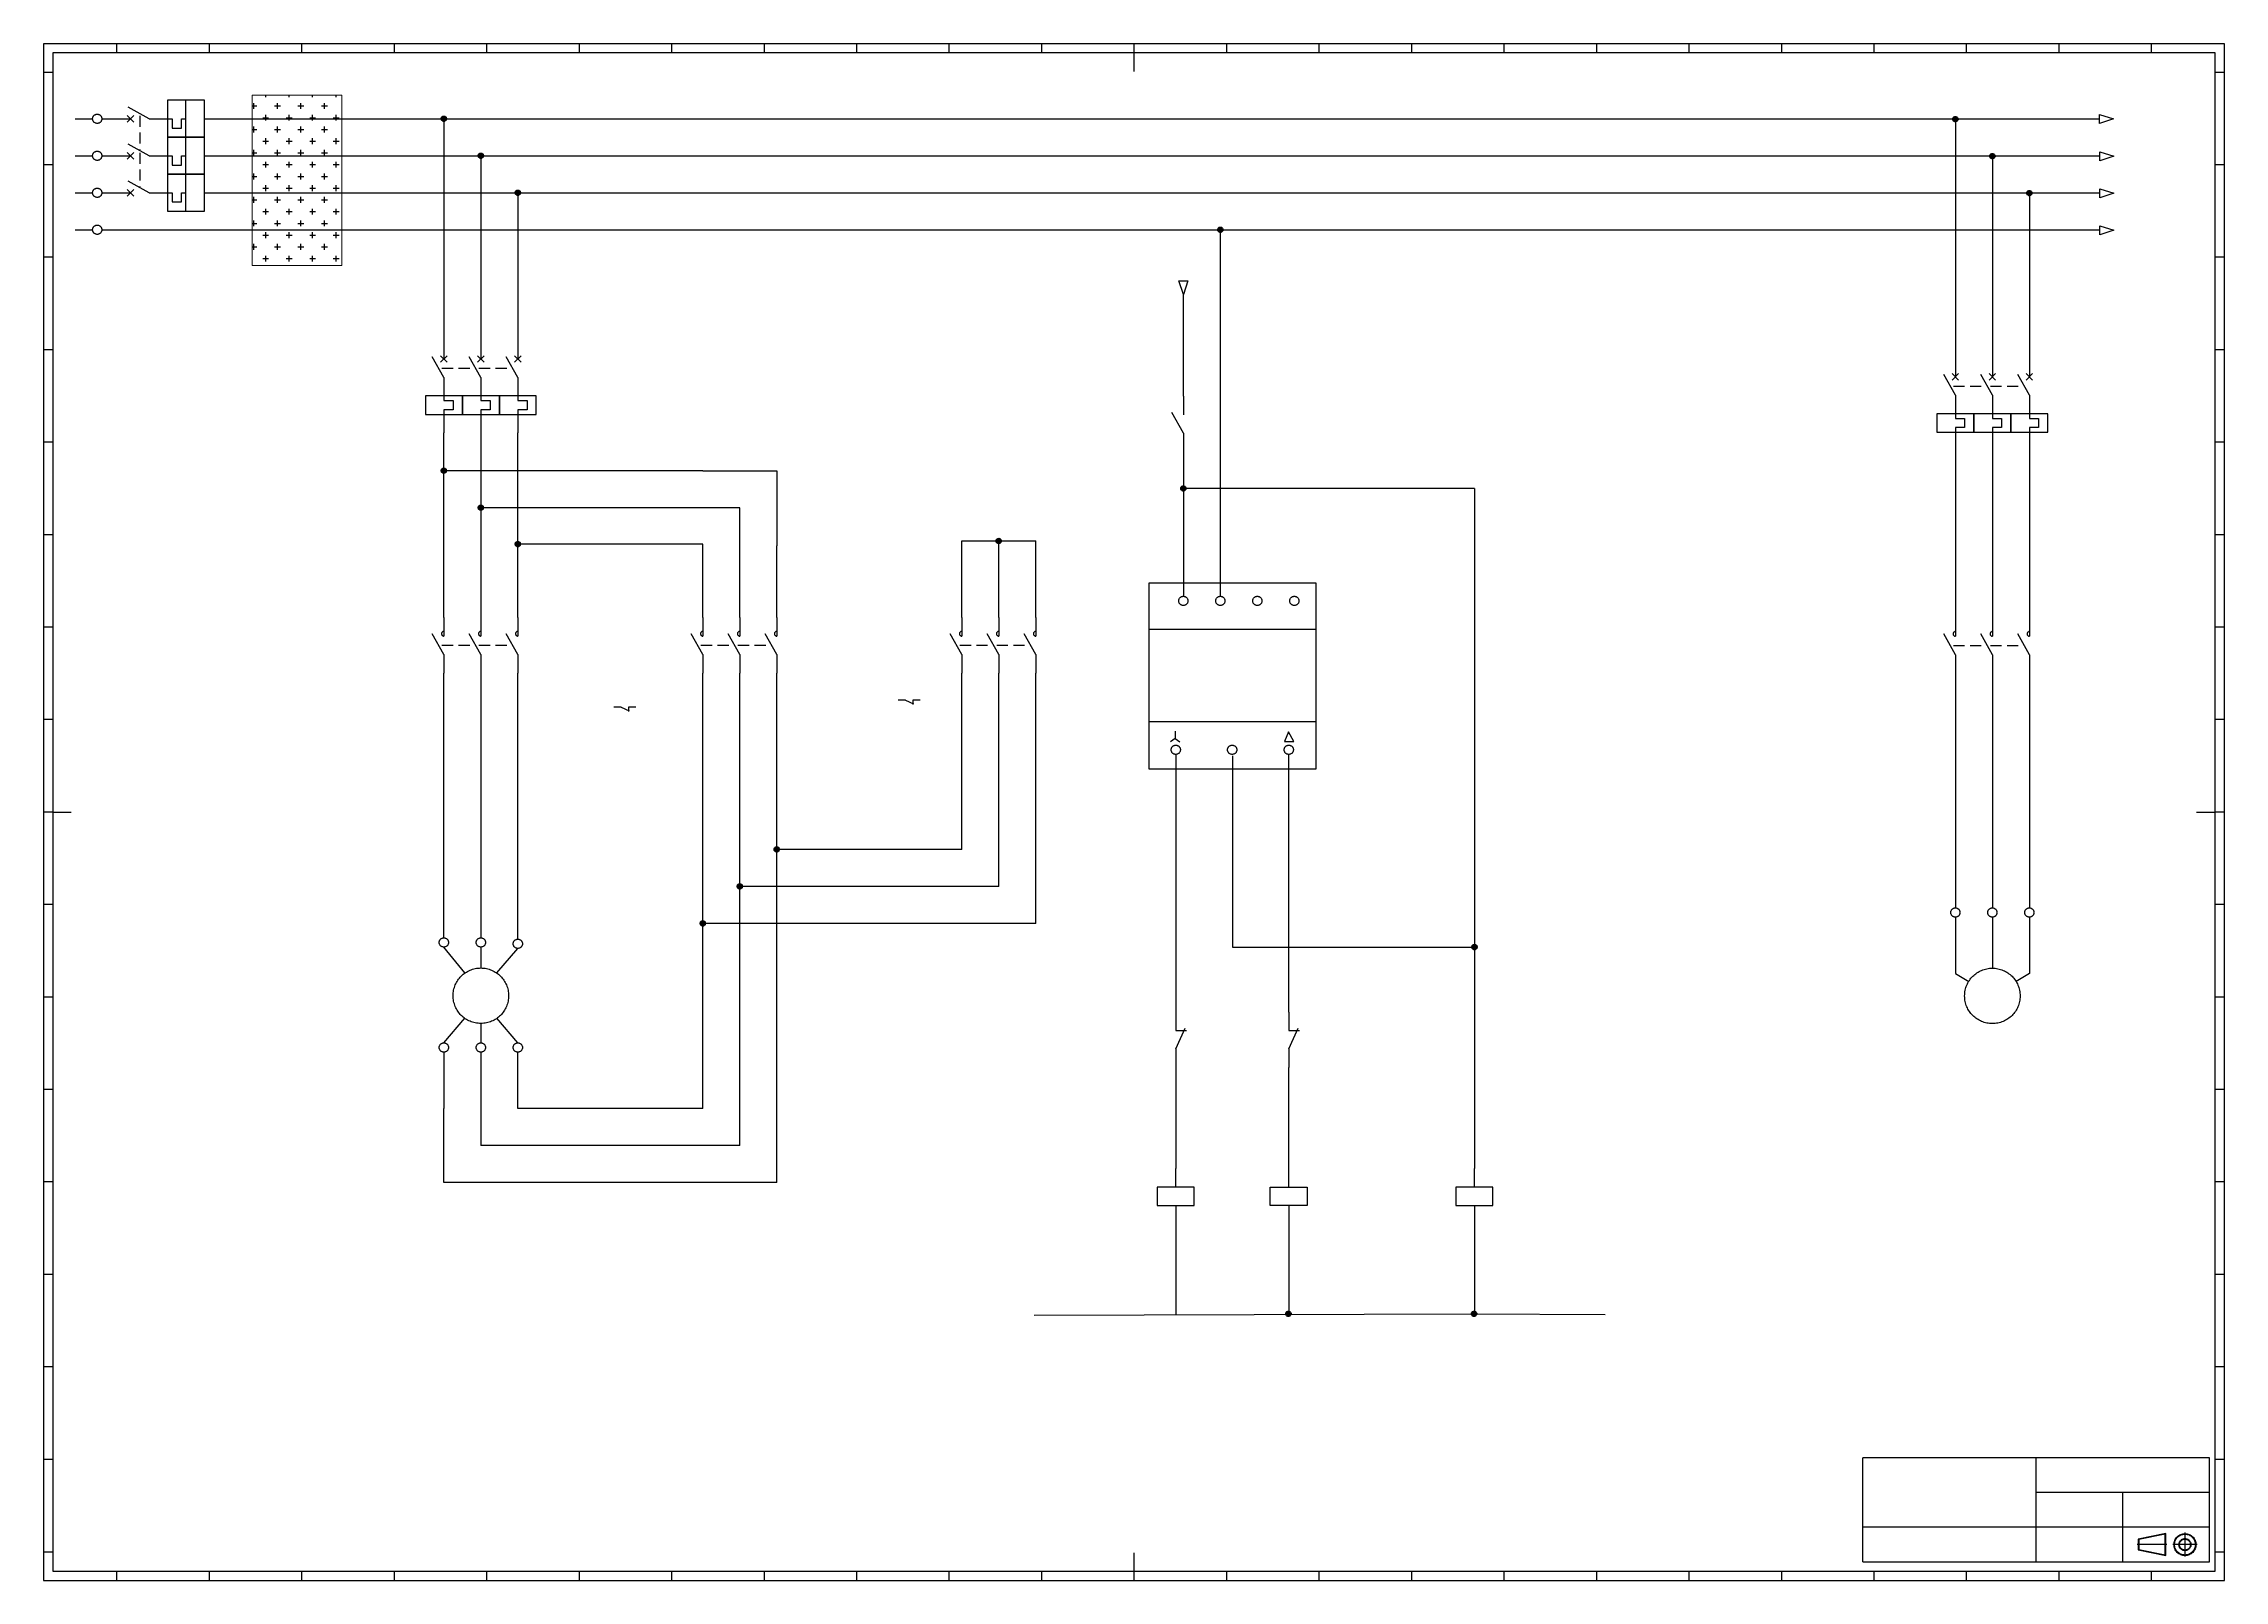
# Paper-space layout 'IEC A0 Title Block' of a CAD drawing. Header units: millimetres. Extents: x 5 to 1184, y 5 to 836.
# The model-space entities are those that its viewports show. They can reach past a viewport. Long polylines and large blocks are cut down to what shows.
import ezdxf
from ezdxf.enums import TextEntityAlignment as Align

# ---------------------------------------------------------------- set-up
doc = ezdxf.new("R2010")
doc.units = ezdxf.units.MM
doc.header["$LTSCALE"] = 12
doc.linetypes.add('DASHED', pattern=[0.75, 0.5, -0.25])
doc.linetypes.add('HIDDEN2', pattern=[0.1875, 0.125, -0.0625])
for name, color, linetype in [('035', 5, 'Continuous'), ('07', 7, 'Continuous'), ('DESC', 1, 'Continuous'), ('DESCCHILD', 20, 'Continuous'), ('LINK', 9, 'DASHED'), ('LOCBOX', 92, 'HIDDEN2'), ('MISC', 2, 'Continuous'), ('RED_2.5mm^2', 1, 'Continuous'), ('SYMS', 7, 'Continuous'), ('TAGS', 51, 'Continuous'), ('TERMS', 4, 'Continuous'), ('WIREFIXED', 130, 'Continuous'), ('WIREREF', 61, 'Continuous'), ('WIREREF_DEST', 61, 'Continuous'), ('XREF', 7, 'Continuous'), ('XREFCHILD', 134, 'Continuous')]:
    doc.layers.add(name, color=color, linetype=linetype)
doc.styles.add('AA', font='', dxfattribs={"height": 1})
doc.styles.add('ACISOTS', font='isocp.shx')
doc.styles.add('ISO Proportional', font='isocp.shx')
doc.styles.add('RAAD', font='swisscb.ttf', dxfattribs={"width": 0.7})
doc.styles.add('WD_IEC', font='isocp2.shx', dxfattribs={"width": 0.9, "height": 4})
doc.styles.get('AA').set_extended_font_data('Zar')

psp = doc.layouts.new('IEC A0 Title Block')

msp = doc.modelspace()

# ---------------------------------------------------------------- texts
at = {"color": 30, "style": 'RAAD', "width": 0.7}
msp.add_text('Parsa Electronic ', height=13.097, dxfattribs=at).set_placement((1089.3, 60.7))
at = {"color": 7, "ltscale": 0.5, "style": 'AA'}
for s, height, p in [('Company:', 3.73, (993.2, 63.5)), ('IranTaab - Yazd', 4, (1021.4, 63.4)), ('Date:', 3.73, (993.2, 48.2)), ('1402/01/01', 3.73, (1010.5, 47.6)), ('Page', 6, (1086.9, 45.2)), ('01', 9, (1112.2, 43.6)), ('next Page ', 3.73, (1131.5, 45.7)), ('02', 9, (1160.7, 44.9)), ('Loom:', 3.73, (993.6, 28)), ('Press', 6, (1011.6, 28.1))]:
    msp.add_text(s, height=height, dxfattribs=at).set_placement(p)
at = {"style": 'ACISOTS'}
for s, height, p in [('Size:', 6.63, (1084.9, 26.6)), ('A4', 9.95, (1107, 24.3))]:
    msp.add_text(s, height=height, dxfattribs=at).set_placement(p)
at = {"color": 0, "insert": (612.5, 508.3), "char_height": 7, "attachment_point": 1}
msp.add_mtext_dynamic_manual_height_columns('{\\fVerdana|b0|i0|c0|p34;STAR-DELTA\\P     TIMER}', width=76.781, gutter_width=35, heights=[0], dxfattribs=at)
at = {"layer": 'LOCBOX', "color": 0}
msp.add_text('BUSBAR ', height=7.5, dxfattribs=at).set_placement((146, 816.8), align=Align.BOTTOM_CENTER)
at = {"layer": 'SYMS', "char_height": 5, "attachment_point": 1}
for s, insert in [('1.13', (333.4, 484.4)), ('1.14', (485.3, 489.3))]:
    msp.add_mtext_dynamic_manual_height_columns(s, width=10.946, gutter_width=35, heights=[0], dxfattribs=dict(at, insert=insert))
at = {"layer": 'XREF', "char_height": 5, "attachment_point": 3, "style": 'WD_IEC'}
for s, insert in [('{\\Fmonotxt|c0;\\H0.67x;  \\Facaderef|c0;\\H1.49254x;-O-} {\\Fmonotxt|c0;\\H0.67x; } 04.9', (205.4, 649.7)), ('{\\Fmonotxt|c0;\\H0.67x;  \\Facaderef|c0;\\H1.49254x;-O-} {\\Fmonotxt|c0;\\H0.67x; } 05.17', (345.5, 494.7))]:
    msp.add_mtext(s, dxfattribs=dict(at, insert=insert))
at = {"layer": 'XREF', "color": 0, "insert": (1020.7, 639), "char_height": 5.5, "attachment_point": 3, "style": 'WD_IEC'}
msp.add_mtext('{\\Fmonotxt|c0;\\H0.67x;\\W1;  \\Facaderef|c0;\\H1.49254x;-O-\\Fisocp2|c0; \\Fmonotxt|c0;\\H0.67x; \\Fisocp2|c0;\\H1.49254x; 04.9}', dxfattribs=at)

# ---------------------------------------------------------------- blocks, each defined once
blk = doc.blocks.new('IEC_border_a0')
at = {"layer": '035', "color": 0}
for p, q in [((0, 841), (0, 0)), ((1189, 841), (0, 841)), ((105, 841), (105, 836)), ((1189, 0), (1189, 841)), ((44.5, 836), (44.5, 831)), ((94.5, 836), (94.5, 831)), ((144.5, 836), (144.5, 831)), ((194.5, 836), (194.5, 831)), ((244.5, 836), (244.5, 831)), ((294.5, 836), (294.5, 831)), ((344.5, 836), (344.5, 831)), ((394.5, 836), (394.5, 831)), ((444.5, 836), (444.5, 831)), ((494.5, 836), (494.5, 831)), ((544.5, 836), (544.5, 831)), ((594.5, 836), (594.5, 831)), ((644.5, 836), (644.5, 831)), ((694.5, 836), (694.5, 831)), ((744.5, 836), (744.5, 831)), ((794.5, 836), (794.5, 831)), ((844.5, 836), (844.5, 831)), ((894.5, 836), (894.5, 831)), ((944.5, 836), (944.5, 831)), ((994.5, 836), (994.5, 831)), ((1044.5, 836), (1044.5, 831)), ((1094.5, 836), (1094.5, 831)), ((1144.5, 836), (1144.5, 831)), ((10, 820.5), (5, 820.5)), ((1184, 820.5), (1179, 820.5)), ((10, 770.5), (5, 770.5)), ((1184, 770.5), (1179, 770.5)), ((10, 720.5), (5, 720.5)), ((1184, 720.5), (1179, 720.5)), ((10, 670.5), (5, 670.5)), ((1184, 670.5), (1179, 670.5)), ((10, 620.5), (5, 620.5)), ((1184, 620.5), (1179, 620.5)), ((0, 594), (5, 594)), ((10, 570.5), (5, 570.5)), ((1184, 570.5), (1179, 570.5)), ((10, 520.5), (5, 520.5)), ((1184, 520.5), (1179, 520.5)), ((10, 470.5), (5, 470.5)), ((1184, 470.5), (1179, 470.5)), ((10, 420.5), (5, 420.5)), ((1184, 420.5), (1179, 420.5)), ((1184, 420.5), (1179, 420.5)), ((10, 370.5), (5, 370.5)), ((1184, 370.5), (1179, 370.5)), ((10, 320.5), (5, 320.5)), ((1184, 320.5), (1179, 320.5)), ((0, 297), (5, 297)), ((10, 270.5), (5, 270.5)), ((1184, 270.5), (1179, 270.5)), ((1184, 270.5), (1179, 270.5)), ((10, 220.5), (5, 220.5)), ((1184, 220.5), (1179, 220.5)), ((10, 170.5), (5, 170.5)), ((1184, 170.5), (1179, 170.5)), ((10, 120.5), (5, 120.5)), ((1184, 120.5), (1179, 120.5)), ((10, 70.5), (5, 70.5)), ((1184, 70.5), (1179, 70.5)), ((10, 20.4), (5.1, 20.4)), ((1184, 20.4), (1179, 20.4)), ((0, 0), (1189, 0)), ((44.5, 10), (44.5, 5)), ((94.5, 10), (94.5, 5)), ((144.5, 10), (144.5, 5)), ((194.5, 10), (194.5, 5)), ((210, 0), (210, 5)), ((244.5, 10), (244.5, 5)), ((294.5, 10), (294.5, 5)), ((344.5, 10), (344.5, 5)), ((394.5, 10), (394.5, 5)), ((400, 0), (400, 5)), ((444.5, 10), (444.5, 5)), ((494.5, 10), (494.5, 5)), ((544.5, 10), (544.5, 5)), ((590, 0), (590, 5)), ((594.5, 10), (594.5, 5)), ((644.5, 10), (644.5, 5)), ((694.5, 10), (694.5, 5)), ((744.5, 10), (744.5, 5)), ((744.5, 10), (744.5, 5)), ((794.5, 10), (794.5, 5)), ((794.5, 0), (794.5, 5)), ((844.5, 10), (844.5, 5)), ((894.5, 10), (894.5, 5)), ((944.5, 10), (944.5, 5)), ((994.5, 10), (994.5, 5)), ((999, 0), (999, 5)), ((1044.5, 10), (1044.5, 5)), ((1094.5, 10), (1094.5, 5)), ((1144.5, 10), (1144.5, 5))]:
    blk.add_line(p, q, dxfattribs=at)
blk.add_lwpolyline([(10, 10), (1179, 10), (1179, 831), (10, 831)], close=True, dxfattribs=at)
at = {"layer": '07', "color": 0}
for p, q in [((594.5, 831), (594.5, 821)), ((10, 420.5), (20, 420.5)), ((1169, 420.5), (1179, 420.5)), ((594.5, 20), (594.5, 10))]:
    blk.add_line(p, q, dxfattribs=at)
blk.add_lwpolyline([(5, 5), (1184, 5), (1184, 836), (5, 836)], close=True, dxfattribs=at)
at = {"layer": '035', "color": 0, "style": 'ISO Proportional'}
for s, p in [('1', (18.3, 831.5)), ('2', (68.2, 831.5)), ('3', (118.2, 831.5)), ('4', (167.9, 831.5)), ('5', (218.3, 831.5)), ('6', (268.2, 831.5)), ('7', (318.2, 831.5)), ('8', (368.4, 831.5)), ('9', (418.5, 831.5)), ('10', (467.7, 831.5)), ('11', (517.5, 831.5)), ('12', (567.5, 831.5)), ('13', (618.4, 831.5)), ('14', (668.5, 831.5)), ('15', (717.7, 831.5)), ('16', (767.5, 831.5)), ('17', (817.7, 831.5)), ('18', (867.5, 831.5)), ('19', (917.5, 831.5)), ('20', (968.4, 831.5)), ('21', (1018.5, 831.5)), ('22', (1067.7, 831.5)), ('23', (1117.5, 831.5)), ('24', (1167.5, 831.5)), ('A', (6, 793.8)), ('A', (1180, 793.8)), ('B', (6, 743.8)), ('B', (1180, 743.8)), ('C', (6, 693.8)), ('C', (1180, 693.8)), ('D', (6, 643.8)), ('D', (1180, 643.8)), ('E', (6, 593.8)), ('E', (1180, 593.8)), ('F', (6, 543.8)), ('F', (1180, 543.8)), ('G', (6, 493.8)), ('G', (1180, 493.8)), ('H', (6, 443.8)), ('H', (1180, 443.8)), ('J', (6, 393.8)), ('J', (1180, 393.8)), ('K', (6, 343.8)), ('K', (1180, 343.8)), ('L', (6, 293.7)), ('L', (1180, 293.7)), ('M', (6, 243.7)), ('M', (1180, 243.7)), ('N', (6, 193.7)), ('N', (1180, 193.7)), ('P', (6, 143.7)), ('P', (1180, 143.7)), ('Q', (6, 93.7)), ('Q', (1180, 93.7)), ('R', (6.1, 43.7)), ('R', (1180, 43.7)), ('1', (18.3, 5.5)), ('2', (68.2, 5.5)), ('3', (118.2, 5.5)), ('4', (167.9, 5.5)), ('5', (218.3, 5.5)), ('6', (268.2, 5.5)), ('7', (318.2, 5.5)), ('8', (368.4, 5.5)), ('9', (418.5, 5.5)), ('10', (467.7, 5.5)), ('11', (517.5, 5.5)), ('12', (567.5, 5.5)), ('13', (618.4, 5.5)), ('14', (668.5, 5.5)), ('15', (717.7, 5.5)), ('16', (767.5, 5.5)), ('17', (817.7, 5.5)), ('18', (867.5, 5.5)), ('19', (917.5, 5.5)), ('20', (968.4, 5.5)), ('21', (1018.5, 5.5)), ('22', (1067.7, 5.5)), ('23', (1117.5, 5.5)), ('24', (1167.5, 5.5))]:
    blk.add_text(s, height=3.5, dxfattribs=at).set_placement(p)
blk = doc.blocks.new('WDDOT')
for radius in [0.72, 0.449, 0.223]:
    blk.add_circle((0, 0), radius)
blk = doc.blocks.new('VMO1M11')
blk.add_circle((0, 0), 7.5)
at = {"style": 'WD_IEC'}
for tag, p in [('INST', (-13.29, 9.84)), ('TAG1', (-13.29, 3.84)), ('LOC', (-13.29, 6.84)), ('RATING1', (-13.29, -0.21)), ('DESC1', (-13.29, -7.51)), ('DESC3', (-13.29, -13.51)), ('DESC2', (-13.29, -10.51))]:
    blk.add_attdef(tag, text='', height=2.5, dxfattribs=at).set_placement(p, align=Align.RIGHT)
for tag, p in [('TERM03', (-0.61, 7.61)), ('TERM04', (-6.53, -6.84)), ('TERM05', (8.5, -7.14))]:
    blk.add_attdef(tag, p, '', height=2, rotation=90, dxfattribs=at)
for tag, p in [('TERM01', (-6.5, 6.69)), ('TERM02', (8.52, 7.1)), ('TERM06', (-0.25, -8.24))]:
    blk.add_attdef(tag, text='', height=2, rotation=90, dxfattribs=at).set_placement(p, align=Align.RIGHT)
at = {"style": 'WD_IEC', "flags": 1}
for tag, p, height in [('X0TERM01', (-4.35, 6.11), 0.32), ('X2TERM03', (0, 7.5), 0.32), ('X0TERM02', (4.36, 6.11), 0.32), ('X4LINK', (-7.55, -0.02), 0.32), ('X1LINK', (7.45, -0.02), 0.32), ('X0TERM04', (-4.35, -6.11), 0.32), ('X0TERM05', (4.36, -6.11), 0.32), ('MFG', (10.74, -2.06), 1.5), ('CAT', (10.74, -4.56), 1.5), ('ASSYCODE', (10.85, -6.37), 1), ('X8TERM06', (0, -7.5), 0.32), ('FAMILY', (10.85, -7.87), 1), ('CATDESC', (10.85, -9.37), 1)]:
    blk.add_attdef(tag, p, '', height=height, dxfattribs=at)
at = {"style": 'WD_IEC'}
for tag, p in [('M', (0.03, 0.56)), ('3~', (0.06, -4.04))]:
    blk.add_attdef(tag, text='', height=2.5, dxfattribs=at).set_placement(p, align=Align.CENTER)
at = {"lineweight": 15, "style": 'WD_IEC'}
blk.add_attdef('XREF', text='', height=2.5, dxfattribs=at).set_placement((-13.29, -4.51), align=Align.RIGHT)
at = {"style": 'WD_IEC', "width": 0.9}
blk.add_attdef('WDTAGALT', text='', height=2.5, dxfattribs=at).set_placement((-13.29, -16.51), align=Align.RIGHT)
blk = doc.blocks.new('VMS21P')
for p, q in [((0, 7.5), (0, 2.5)), ((0, -2.5), (-3.12, 3.12)), ((0, -2.5), (0, -7.5))]:
    blk.add_line(p, q)
blk.add_arc((0, 3.12), 0.625, 90, 270)
at = {"style": 'WD_IEC'}
for tag, p in [('INST', (-5.25, 6.75)), ('LOC', (-5.25, 3.75)), ('TAG2', (-5.25, 0.75)), ('DESC1', (-5.25, -6.75)), ('XREF', (-5.25, -3.75)), ('DESC3', (-5.25, -12.75)), ('DESC2', (-5.25, -9.75))]:
    blk.add_attdef(tag, text='', height=2.5, dxfattribs=at).set_placement(p, align=Align.RIGHT)
blk.add_attdef('TERM01', text='', height=2, rotation=90, dxfattribs=at).set_placement((-1, 7.5), align=Align.RIGHT)
at = {"style": 'WD_IEC', "flags": 1}
for tag, p, height in [('X2TERM01', (0, 7.5), 0.32), ('X4LINK', (-2.91, 0), 0.32), ('X1LINK', (-0.5, 0), 0.32), ('CONTACT', (4, -3.5), 1), ('FAMILY', (4, -5), 1), ('X8TERM02', (0, -7.5), 0.32)]:
    blk.add_attdef(tag, p, '', height=height, dxfattribs=at)
at = {"style": 'WD_IEC'}
blk.add_attdef('TERM02', (-1, -7.5), '', height=2, rotation=90, dxfattribs=at)
blk = doc.blocks.new('VMO13')
blk.add_circle((0, 0), 7.5)
at = {"style": 'WD_IEC'}
for tag, p in [('INST', (-12.88, 12.75)), ('TAG1', (-12.88, 5.75)), ('LOC', (-12.88, 9.25)), ('DESC2', (-12.88, -2)), ('DESC1', (-12.88, 1.5)), ('DESC3', (-12.88, -5.5)), ('RATING2', (-12.88, -12.5)), ('RATING1', (-12.88, -9)), ('RATING4', (-12.95, -19.58)), ('RATING3', (-12.88, -16))]:
    blk.add_attdef(tag, text='', height=2.5, dxfattribs=at).set_placement(p, align=Align.RIGHT)
blk.add_attdef('TERM02', (-0.69, 7.75), '', height=2, rotation=90, dxfattribs=at)
at = {"style": 'WD_IEC', "flags": 1}
for tag, p, height in [('X2TERM02', (0, 7.5), 0.32), ('MFG', (12.75, 9), 1.5), ('CAT', (12.75, 6.5), 1.5), ('X4LINK', (-7.5, 0), 0.32), ('X0TERM01', (-6.4, 3.9), 0.32), ('X0TERM03', (6.4, 3.9), 0.32), ('X1LINK', (7.5, 0), 0.32), ('X8TERM04', (0, -7.5), 0.32), ('ASSYCODE', (1, -9), 1), ('FAMILY', (1, -10.5), 1), ('CATDESC', (1, -12), 1)]:
    blk.add_attdef(tag, p, '', height=height, dxfattribs=at)
at = {"style": 'WD_IEC'}
for tag, p in [('TERM01', (-7.35, 4.34)), ('TERM03', (9.35, 4.53)), ('TERM04', (-0.59, -7.92))]:
    blk.add_attdef(tag, text='', height=2, rotation=90, dxfattribs=at).set_placement(p, align=Align.RIGHT)
for tag, p in [('M', (-0.22, 1.27)), ('3~', (-0.12, -3.73))]:
    blk.add_attdef(tag, text='', height=2.5, dxfattribs=at).set_placement(p, align=Align.CENTER)
at = {"lineweight": 15, "style": 'WD_IEC'}
blk.add_attdef('XREF', text='', height=2.5, dxfattribs=at).set_placement((-13.19, -22.86), align=Align.RIGHT)
blk = doc.blocks.new('VCB11TH')
for p, q in [((0, 7.5), (0, 2.5)), ((0, -2.5), (-3.12, 3.12)), ((-0.88, 3.38), (0.88, 1.62)), ((-0.88, 1.62), (0.88, 3.38)), ((0, -2.5), (0, -8.75)), ((0, -8.75), (2.5, -8.75)), ((0, -11.25), (0, -12.5)), ((2.5, -11.25), (0, -11.25)), ((2.5, -8.75), (2.5, -11.25)), ((0, -12.5), (0, -17.5))]:
    blk.add_line(p, q)
blk.add_lwpolyline([(-5, -7.5), (-5, -12.5), (5, -12.5), (5, -7.5)], close=True)
at = {"style": 'WD_IEC'}
for tag, p in [('INST', (-8, 5.25)), ('TAG1', (-8, -1.75)), ('LOC', (-8, 1.75)), ('RATING1', (-8, -6.35)), ('DESC2', (-8, -17.85)), ('DESC1', (-8, -14.35)), ('DESC3', (-8, -21.35))]:
    blk.add_attdef(tag, text='', height=2.5, dxfattribs=at).set_placement(p, align=Align.RIGHT)
blk.add_attdef('TERM01', text='', height=2, rotation=90, dxfattribs=at).set_placement((-1, 7.5), align=Align.RIGHT)
at = {"style": 'WD_IEC', "flags": 1}
for tag, p, height in [('X2TERM01', (0, 7.5), 0.32), ('MFG', (2.75, 6.5), 1.5), ('X4LINK', (-2, 0), 0.32), ('X1LINK', (-0.5, 0), 0.32), ('CAT', (2.75, 4), 1.5), ('COMMON', (-3.75, -8.75), 1), ('X8TERM02', (0, -17.5), 0.32), ('ASSYCODE', (1, -14), 1), ('FAMILY', (1, -15.5), 1), ('CATDESC', (1, -17), 1)]:
    blk.add_attdef(tag, p, '', height=height, dxfattribs=at)
at = {"lineweight": 15, "style": 'WD_IEC'}
blk.add_attdef('XREF', text='', height=2.5, dxfattribs=at).set_placement((-8, -10.35), align=Align.RIGHT)
at = {"style": 'WD_IEC'}
blk.add_attdef('TERM02', (-1, -17.5), '', height=2, rotation=90, dxfattribs=at)
blk = doc.blocks.new('VCB21TH')
for p, q in [((0, 7.5), (0, 2.5)), ((0, -2.5), (-3.12, 3.12)), ((-0.88, 3.38), (0.88, 1.62)), ((-0.88, 1.62), (0.88, 3.38)), ((0, -2.5), (0, -8.75)), ((0, -8.75), (2.5, -8.75)), ((0, -11.25), (0, -12.5)), ((2.5, -11.25), (0, -11.25)), ((2.5, -8.75), (2.5, -11.25)), ((0, -12.5), (0, -17.5))]:
    blk.add_line(p, q)
blk.add_lwpolyline([(-5, -7.5), (-5, -12.5), (5, -12.5), (5, -7.5)], close=True)
at = {"style": 'WD_IEC'}
for tag, p in [('INST', (-8, 5.25)), ('TAG2', (-8, -1.75)), ('LOC', (-8, 1.75)), ('DESC2', (-8, -17.85)), ('DESC1', (-8, -14.35)), ('DESC3', (-8, -21.35))]:
    blk.add_attdef(tag, text='', height=2.5, dxfattribs=at).set_placement(p, align=Align.RIGHT)
blk.add_attdef('TERM01', text='', height=2, rotation=90, dxfattribs=at).set_placement((-1, 7.5), align=Align.RIGHT)
at = {"style": 'WD_IEC', "flags": 1}
for tag, p, height in [('X2TERM01', (0, 7.5), 0.32), ('X4LINK', (-2, 0), 0.32), ('X1LINK', (-0.5, 0), 0.32), ('CONTACT', (-5, -7.5), 1), ('X8TERM02', (0, -17.5), 0.32), ('FAMILY', (1, -15.5), 1)]:
    blk.add_attdef(tag, p, '', height=height, dxfattribs=at)
blk.add_attdef('RATING1', text='', height=2.5, dxfattribs=at).set_placement((-8, -6.35), align=Align.RIGHT)
at = {"lineweight": 15, "style": 'WD_IEC'}
blk.add_attdef('XREF', text='', height=2.5, dxfattribs=at).set_placement((-8, -10.35), align=Align.RIGHT)
at = {"style": 'WD_IEC'}
blk.add_attdef('TERM02', (-1, -17.5), '', height=2, rotation=90, dxfattribs=at)
blk = doc.blocks.new('HCB11THI')
for p, q in [((-7.5, 0), (-2.5, 0)), ((-3.38, -0.88), (-1.62, 0.88)), ((-1.62, -0.88), (-3.38, 0.88)), ((2.5, 0), (-3.12, 3.12)), ((2.5, 0), (8.75, 0)), ((8.75, 0), (8.75, -2.5)), ((11.25, 0), (12.5, 0)), ((11.25, -2.5), (11.25, 0)), ((12.5, -5), (12.5, 5)), ((17.5, 0), (22.5, 0)), ((8.75, -2.5), (11.25, -2.5))]:
    blk.add_line(p, q)
blk.add_lwpolyline([(7.5, -5), (17.5, -5), (17.5, 5), (7.5, 5)], close=True)
at = {"style": 'WD_IEC'}
for tag, p in [('INST', (-5, 11.12)), ('TAG1', (-5, 4.12)), ('LOC', (-5, 7.62)), ('DESC1', (-5, -11.11)), ('DESC3', (-5, -18.11)), ('DESC2', (-5, -14.61))]:
    blk.add_attdef(tag, text='', height=2.5, dxfattribs=at).set_placement(p, align=Align.RIGHT)
for tag, p, height, flags in [('MFG', (4.92, 12.12), 1.5, 9), ('CAT', (4.92, 9.62), 1.5, 9), ('X4TERM01', (-7.5, 0), 0.32, 1), ('TERM01', (-7.5, 1), 2, 8), ('X2LINK', (0, 1.7), 0.32, 1), ('X8LINK', (0, 0.79), 0.32, 1), ('X1TERM02', (22.5, 0), 0.32, 1), ('ASSYCODE', (12.5, -7.5), 1, 1), ('FAMILY', (12.5, -9), 1, 1), ('CATDESC', (12.5, -10.5), 1, 1), ('COMMON', (13.75, -13.02), 1, 1)]:
    blk.add_attdef(tag, p, '', height=height, dxfattribs=dict(at, flags=flags))
at = {"linetype": 'Continuous', "style": 'WD_IEC'}
blk.add_attdef('T', text='', height=2.5, rotation=90, dxfattribs=at).set_placement((15, 0), align=Align.MIDDLE_CENTER)
at = {"style": 'WD_IEC', "flags": 8}
blk.add_attdef('TERM02', text='', height=2, dxfattribs=at).set_placement((22.5, 1), align=Align.RIGHT)
at = {"lineweight": 15, "style": 'WD_IEC'}
for tag, p in [('RATING1', (-5, -3.61)), ('XREF', (-5, -7.36))]:
    blk.add_attdef(tag, text='', height=2.5, dxfattribs=at).set_placement(p, align=Align.RIGHT)
blk = doc.blocks.new('HCB21THI')
for p, q in [((-7.5, 0), (-2.5, 0)), ((-3.38, -0.88), (-1.62, 0.88)), ((-1.62, -0.88), (-3.38, 0.88)), ((2.5, 0), (-3.12, 3.12)), ((2.5, 0), (8.75, 0)), ((8.75, 0), (8.75, -2.5)), ((11.25, 0), (12.5, 0)), ((11.25, -2.5), (11.25, 0)), ((12.5, -5), (12.5, 5)), ((17.5, 0), (22.5, 0)), ((8.75, -2.5), (11.25, -2.5))]:
    blk.add_line(p, q)
blk.add_lwpolyline([(7.5, -5), (17.5, -5), (17.5, 5), (7.5, 5)], close=True)
at = {"style": 'WD_IEC'}
for tag, p in [('INST', (-5, 11.12)), ('TAG2', (-5, 4.12)), ('LOC', (-5, 7.62)), ('DESC1', (-5, -13.75)), ('DESC2', (-5, -17.25)), ('DESC3', (-5, -20.75))]:
    blk.add_attdef(tag, text='', height=2.5, dxfattribs=at).set_placement(p, align=Align.RIGHT)
for tag, p, height, flags in [('X4TERM01', (-7.5, 0), 0.32, 1), ('TERM01', (-7.5, 1), 2, 8), ('X2LINK', (0, 1.7), 0.32, 1), ('X8LINK', (0, 0.79), 0.32, 1), ('X1TERM02', (22.5, 0), 0.32, 1), ('FAMILY', (12.5, -9), 1, 1), ('CONTACT', (12.5, -11.77), 1, 1)]:
    blk.add_attdef(tag, p, '', height=height, dxfattribs=dict(at, flags=flags))
at = {"linetype": 'Continuous', "style": 'WD_IEC'}
blk.add_attdef('T', text='', height=2.5, rotation=90, dxfattribs=at).set_placement((15, 0), align=Align.MIDDLE_CENTER)
at = {"style": 'WD_IEC', "flags": 8}
blk.add_attdef('TERM02', text='', height=2, dxfattribs=at).set_placement((22.5, 1), align=Align.RIGHT)
at = {"lineweight": 15, "style": 'WD_IEC', "flags": 1}
blk.add_attdef('RATING1', text='', height=2.5, dxfattribs=at).set_placement((-5, -6.25), align=Align.RIGHT)
at = {"lineweight": 15, "style": 'WD_IEC'}
blk.add_attdef('XREF', text='', height=2.5, dxfattribs=at).set_placement((-5, -10), align=Align.RIGHT)
blk = doc.blocks.new('HA1S1')
blk.add_lwpolyline([(0, 1.25), (3.75, 0), (0, -1.25)], close=True)
at = {"style": 'WD_IEC'}
for tag, height, flags, p in [('WIRENO', 2.5, 8, (-1.25, 1)), ('SIGCODE', 1, 1, (5, 1.8))]:
    blk.add_attdef(tag, text='', height=height, dxfattribs=dict(at, flags=flags)).set_placement(p, align=Align.RIGHT)
at = {"style": 'WD_IEC', "flags": 1}
blk.add_attdef('X4TERM01', (0, 0), '', height=0.32, dxfattribs=at)
at = {"style": 'WD_IEC'}
blk.add_attdef('XREF', text='', height=2.5, dxfattribs=at).set_placement((5, 0), align=Align.MIDDLE_LEFT)
blk.add_attdef('DESC1', text='', height=2.5, dxfattribs=at).set_placement((-1.25, -1), align=Align.TOP_RIGHT)
blk = doc.blocks.new('WD_WNH')
at = {"linetype": 'Continuous', "style": 'WD_IEC', "width": 0.8}
blk.add_attdef('WIRENO', text='', height=2.5, dxfattribs=at).set_placement((0, 0.75), align=Align.CENTER)
at = {"style": 'WD_IEC', "flags": 1}
for tag, p in [('W08USER', (0, 0.375)), ('W04USER', (0, 0.875)), ('W05USER', (0, 0.75)), ('W09USER', (0, 0.25)), ('W03USER', (0, 1)), ('W06USER', (0, 0.625)), ('W07USER', (0, 0.5)), ('W02USER', (0, 1.125)), ('W01USER', (0, 1.25)), ('W10USER', (0, 0.125))]:
    blk.add_attdef(tag, text='', height=0.08, dxfattribs=at).set_placement(p, align=Align.CENTER)
blk = doc.blocks.new('VT0002')
blk.add_circle((0, 0), 1.25)
at = {"style": 'WD_IEC'}
for tag, p in [('INST', (-2.25, 6.5)), ('LOC', (-2.25, 3.5)), ('DESC1', (-2.25, -6.25)), ('DESC3', (-2.25, -12.25)), ('DESC2', (-2.25, -9.25))]:
    blk.add_attdef(tag, text='', height=2.5, dxfattribs=at).set_placement(p, align=Align.RIGHT)
at = {"style": 'WD_IEC', "flags": 1}
for tag, p, height in [('ASSYCODE', (2.75, 10.75), 1), ('CATDESC', (2.75, 9.25), 1), ('MFG', (2.75, 7.25), 1.5), ('CAT', (2.75, 4.75), 1.5), ('X4PIN01', (-1.25, 1), 0.25), ('X4TERM01', (-1.25, 0), 0.25), ('X4TERMDESC01', (-1.25, 0.5), 0.4), ('STRIPSEQ', (0, 0), 0.025), ('X2PIN01', (0, 2.25), 0.25), ('X2TERM01', (0, 1.25), 0.25), ('X8PIN01', (0, -0.25), 0.25), ('X2TERMDESC01', (0, 1.75), 0.4), ('X1PIN01', (1.25, 1), 0.25), ('X1TERM01', (1.25, 0), 0.25), ('X1TERMDESC01', (1.25, 0.5), 0.4), ('LINKTERM', (0, -0.04), 0.025), ('X8TERM01', (0, -1.25), 0.25), ('X8TERMDESC01', (0, -0.75), 0.4)]:
    blk.add_attdef(tag, p, '', height=height, dxfattribs=at)
at = {"style": 'WD_IEC', "flags": 8}
for tag, height, p in [('TAGSTRIP', 2.5, (-2.25, 0.5)), ('TERM01', 2, (-2.25, -3.25))]:
    blk.add_attdef(tag, text='', height=height, dxfattribs=at).set_placement(p, align=Align.RIGHT)
blk = doc.blocks.new('HT0002')
blk.add_circle((0, 0), 1.25)
at = {"style": 'WD_IEC'}
for tag, p in [('INST', (-2.25, 6.5)), ('LOC', (-2.25, 3.5)), ('DESC1', (-2.25, -6.25)), ('DESC3', (-2.25, -12.25)), ('DESC2', (-2.25, -9.25))]:
    blk.add_attdef(tag, text='', height=2.5, dxfattribs=at).set_placement(p, align=Align.RIGHT)
at = {"style": 'WD_IEC', "flags": 1}
for tag, p, height in [('ASSYCODE', (2.75, 10.75), 1), ('CATDESC', (2.75, 9.25), 1), ('MFG', (2.75, 7.25), 1.5), ('CAT', (2.75, 4.75), 1.5), ('X4PIN01', (-1.25, 1), 0.25), ('X4TERM01', (-1.25, 0), 0.25), ('X4TERMDESC01', (-1.25, 0.5), 0.4), ('STRIPSEQ', (0, 0), 0.025), ('X2PIN01', (0, 2.25), 0.25), ('X2TERM01', (0, 1.25), 0.25), ('X8PIN01', (0, -0.25), 0.25), ('X2TERMDESC01', (0, 1.75), 0.4), ('X1PIN01', (1.25, 1), 0.25), ('X1TERM01', (1.25, 0), 0.25), ('X1TERMDESC01', (1.25, 0.5), 0.4), ('LINKTERM', (0, -0.04), 0.025), ('X8TERM01', (0, -1.25), 0.25), ('X8TERMDESC01', (0, -0.75), 0.4)]:
    blk.add_attdef(tag, p, '', height=height, dxfattribs=at)
at = {"style": 'WD_IEC', "flags": 8}
for tag, height, p in [('TAGSTRIP', 2.5, (-2.25, 0.5)), ('TERM01', 2, (-2.25, -3.25))]:
    blk.add_attdef(tag, text='', height=height, dxfattribs=at).set_placement(p, align=Align.RIGHT)
blk = doc.blocks.new('VMS1')
for p, q in [((0, 2.5), (0, 7.5)), ((0, -2.5), (0, -7.5))]:
    blk.add_line(p, q)
blk.add_lwpolyline([(-5, 2.5), (-5, -2.5), (5, -2.5), (5, 2.5)], close=True)
at = {"style": 'WD_IEC'}
for tag, p in [('INST', (-5.25, 10.5)), ('TAG1', (-5.25, 4.5)), ('LOC', (-5.25, 7.5)), ('DESC1', (-5.25, -6.85)), ('DESC3', (-5.25, -12.85)), ('DESC2', (-5.25, -9.85))]:
    blk.add_attdef(tag, text='', height=2.5, dxfattribs=at).set_placement(p, align=Align.RIGHT)
blk.add_attdef('TERM01', text='', height=2, rotation=90, dxfattribs=at).set_placement((-1, 7.5), align=Align.RIGHT)
at = {"style": 'WD_IEC', "flags": 1}
for tag, p, height in [('X2TERM01', (0, 7.5), 0.32), ('X4LINK', (-5, 0), 0.32), ('X1LINK', (5, 0), 0.32), ('ASSYCODE', (1, -4), 1), ('FAMILY', (1, -5.5), 1), ('X8TERM02', (0, -7.5), 0.32), ('CATDESC', (1, -7), 1)]:
    blk.add_attdef(tag, p, '', height=height, dxfattribs=at)
at = {"style": 'WD_IEC', "flags": 9}
for tag, p in [('MFG', (-6, 1)), ('CAT', (-6, -1.5))]:
    blk.add_attdef(tag, text='', height=1.5, dxfattribs=at).set_placement(p, align=Align.RIGHT)
at = {"style": 'WD_IEC'}
blk.add_attdef('TERM02', (-1, -7.5), '', height=2, rotation=90, dxfattribs=at)
at = {"lineweight": 9, "style": 'WD_IEC'}
for tag, p in [('NO', (-5.5, -16.5)), ('NC', (-5.5, -19.5))]:
    blk.add_attdef(tag, text='', height=2.5, dxfattribs=at).set_placement(p, align=Align.TOP_RIGHT)
for tag, p in [('XREFNO', (-4, -16.5)), ('XREFNC', (-4, -19.5))]:
    blk.add_attdef(tag, text='', height=2.5, dxfattribs=at).set_placement(p, align=Align.TOP_LEFT)
blk = doc.blocks.new('VMS22')
for p, q in [((0, 7.5), (0, 2.5)), ((0, -2.5), (2.5, 3.12)), ((0, 2.5), (2.87, 2.5)), ((0, -2.5), (0, -7.5))]:
    blk.add_line(p, q)
at = {"style": 'WD_IEC'}
for tag, p in [('INST', (-5.25, 6.75)), ('LOC', (-5.25, 3.75)), ('TAG2', (-5.25, 0.75)), ('DESC1', (-5.25, -6.75)), ('XREF', (-5.25, -3.75)), ('DESC3', (-5.25, -12.75)), ('DESC2', (-5.25, -9.75))]:
    blk.add_attdef(tag, text='', height=2.5, dxfattribs=at).set_placement(p, align=Align.RIGHT)
blk.add_attdef('TERM01', text='', height=2, rotation=90, dxfattribs=at).set_placement((-1, 7.5), align=Align.RIGHT)
at = {"style": 'WD_IEC', "flags": 1}
for tag, p, height in [('X2TERM01', (0, 7.5), 0.32), ('X4LINK', (-0.98, 0), 0.32), ('X1LINK', (2.08, 0), 0.32), ('CONTACT', (4, -3.5), 1), ('FAMILY', (4, -5), 1), ('X8TERM02', (0, -7.5), 0.32)]:
    blk.add_attdef(tag, p, '', height=height, dxfattribs=at)
at = {"style": 'WD_IEC'}
blk.add_attdef('TERM02', (-1, -7.5), '', height=2, rotation=90, dxfattribs=at)
blk = doc.blocks.new('VCR21')
for p, q in [((0, 7.5), (0, 2.5)), ((0, -2.5), (-3.12, 3.12)), ((0, -2.5), (0, -7.5))]:
    blk.add_line(p, q)
at = {"style": 'WD_IEC'}
for tag, p in [('INST', (-5.25, 6.75)), ('LOC', (-5.25, 3.75)), ('TAG2', (-5.25, 0.75)), ('DESC1', (-5.25, -6.75)), ('XREF', (-5.25, -3.75)), ('DESC3', (-5.25, -12.75)), ('DESC2', (-5.25, -9.75))]:
    blk.add_attdef(tag, text='', height=2.5, dxfattribs=at).set_placement(p, align=Align.RIGHT)
blk.add_attdef('TERM01', text='', height=2, rotation=90, dxfattribs=at).set_placement((-1, 7.5), align=Align.RIGHT)
at = {"style": 'WD_IEC', "flags": 1}
for tag, p, height in [('X2TERM01', (0, 7.5), 0.32), ('X4LINK', (-2.75, 0), 0.32), ('X1LINK', (-0.5, 0), 0.32), ('CONTACT', (4, -3.5), 1), ('FAMILY', (4, -5), 1), ('COMMON', (5.25, -4.75), 1), ('X8TERM02', (0, -7.5), 0.32)]:
    blk.add_attdef(tag, p, '', height=height, dxfattribs=at)
at = {"style": 'WD_IEC'}
blk.add_attdef('TERM02', (-1, -7.5), '', height=2, rotation=90, dxfattribs=at)
blk = doc.blocks.new('HA1D2')
blk.add_lwpolyline([(0, 0), (-1.25, 3.75), (1.25, 3.75)], close=True)
at = {"style": 'WD_IEC'}
blk.add_attdef('XREF', text='', height=2.5, rotation=90, dxfattribs=at).set_placement((0, 5), align=Align.MIDDLE_LEFT)
at = {"style": 'WD_IEC', "flags": 1}
blk.add_attdef('SIGCODE', text='', height=1, dxfattribs=at).set_placement((-2.5, 1.8), align=Align.RIGHT)
blk.add_attdef('X8TERM01', (0, 0), '', height=0.32, dxfattribs=at)
at = {"style": 'WD_IEC', "flags": 8}
blk.add_attdef('WIRENO', text='', height=2.5, rotation=90, dxfattribs=at).set_placement((-1, -1.25), align=Align.RIGHT)
at = {"style": 'WD_IEC'}
blk.add_attdef('DESC1', text='', height=2.5, rotation=90, dxfattribs=at).set_placement((1, -1.25), align=Align.TOP_RIGHT)

# ---------------------------------------------------------------- hatches: boundary and pattern name
at = {"layer": 'RED_2.5mm^2'}
h = msp.add_hatch(dxfattribs=at)
h.set_pattern_fill('CROSS', color=0)
h.set_pattern_definition([(0, (-333.717, 13.4826), (6.35, 6.35), [3.175, -9.525]), (90, (-332.1296, 11.895), (-6.35, 6.35), [3.175, -9.525])])
h.paths.add_polyline_path([(117.7, 720.9), (166.3, 720.9), (166.3, 813), (117.7, 813)], flags=17)

# ---------------------------------------------------------------- linework, layer by layer
at = {"color": 0}
for p, q in [((602.7, 524.3), (692.8, 524.3)), ((602.7, 474.3), (692.8, 474.3)), ((616.7, 465.2), (614.2, 463.3)), ((616.7, 469.1), (616.7, 465.2)), ((616.7, 465.2), (619.3, 463.3)), ((678, 468.8), (675.8, 463.5)), ((675.8, 463.5), (681, 463.5)), ((681, 463.5), (678, 468.8))]:
    msp.add_line(p, q, dxfattribs=at)
for p, q in [((1176, 76.2), (988.5, 76.2)), ((988.5, 20), (988.5, 76.2)), ((1082.2, 20), (1082.2, 76.2)), ((1176, 20), (1176, 76.2)), ((1176, 57.5), (1082.2, 57.5)), ((1129.1, 38.7), (1129.1, 57.5)), ((1176, 38.7), (988.5, 38.7)), ((1129.1, 20), (1129.1, 38.7)), ((1162.7, 35.9), (1162.7, 22.8)), ((1152.9, 29.3), (1136.9, 29.3)), ((1152.3, 35.3), (1137.5, 32.3)), ((1137.5, 32.3), (1137.5, 26.4)), ((1137.5, 26.4), (1152.3, 23.4)), ((1152, 34.9), (1137.8, 32.1)), ((1137.8, 32.1), (1137.8, 26.6)), ((1137.8, 26.6), (1152, 23.8)), ((1152, 23.8), (1152, 34.9)), ((1152.3, 23.4), (1152.3, 35.3)), ((1169.3, 29.3), (1156.2, 29.3)), ((988.5, 20), (1176, 20)), ((988.5, 20), (1176, 20))]:
    msp.add_line(p, q)
msp.add_lwpolyline([(602.7, 549.3), (692.8, 549.3), (692.8, 448.6), (602.7, 448.6)], close=True, dxfattribs=at)
for radius in [5.94, 5.64, 3.26, 2.97]:
    msp.add_circle((1162.7, 29.3), radius)
at = {"layer": 'LINK'}
for points in [[(57, 801.9), (57, 783.7)], [(57, 781.9), (57, 763.7)], [(220.4, 665.4), (237.4, 665.4)], [(240.4, 665.4), (257.4, 665.4)], [(220.4, 515.6), (235.6, 515.6)], [(240.4, 515.6), (255.6, 515.6)]]:
    msp.add_lwpolyline(points, dxfattribs=at)
at = {"layer": 'LINK', "color": 0}
for points in [[(1037.6, 655.8), (1054.6, 655.8)], [(1057.6, 655.8), (1074.6, 655.8)], [(360.4, 515.6), (375.6, 515.6)], [(380.4, 515.6), (395.6, 515.6)], [(500.4, 515.6), (515.6, 515.6)], [(520.4, 515.6), (535.6, 515.6)], [(1037.6, 515.5), (1052.8, 515.5)], [(1057.6, 515.5), (1072.8, 515.5)]]:
    msp.add_lwpolyline(points, dxfattribs=at)
at = {"layer": 'LOCBOX', "color": 0, "linetype": 'ByBlock', "lineweight": 20}
msp.add_lwpolyline([(166.3, 813), (117.7, 813), (117.7, 720.9), (166.3, 720.9)], close=True, dxfattribs=at)
at = {"layer": 'RED_2.5mm^2', "color": 0}
for p, q in [((22.1, 800.3), (31.5, 800.3)), ((36.5, 800.3), (42, 800.3)), ((102, 800.3), (1116.5, 800.3)), ((221.4, 800.3), (221.4, 680.4)), ((1038.6, 800.1), (1038.6, 670.8)), ((22.1, 780.3), (31.5, 780.3)), ((36.5, 780.3), (42, 780.3)), ((102, 780.3), (1116.7, 780.3)), ((241.4, 780.3), (241.4, 680.4)), ((1058.6, 780.1), (1058.6, 670.8)), ((22.1, 760.3), (31.5, 760.3)), ((36.5, 760.3), (42, 760.3)), ((102, 760.3), (1116.7, 760.3)), ((261.4, 760.3), (261.4, 680.4)), ((1078.6, 760.1), (1078.6, 670.8)), ((22.1, 740.3), (31.5, 740.3)), ((36.5, 740.3), (1116.8, 740.3)), ((641.2, 542.1), (641.2, 740.3)), ((621.2, 650.3), (621.2, 705.2)), ((221.4, 530.6), (221.4, 630.4)), ((241.4, 630.4), (241.4, 530.6)), ((261.4, 530.6), (261.4, 630.4)), ((621.2, 620.3), (621.2, 542.1)), ((1038.6, 620.8), (1038.6, 530.5)), ((1058.6, 620.8), (1058.6, 530.5)), ((1078.6, 620.8), (1078.6, 530.5)), ((361.4, 610), (221.4, 610)), ((361.4, 610), (401.4, 610)), ((401.4, 610), (401.4, 569.3)), ((381.4, 590), (241.4, 590)), ((381.4, 530.6), (381.4, 590)), ((778.6, 600.4), (621.2, 600.4)), ((778.6, 600.4), (778.6, 232.6)), ((361.4, 570.3), (261.4, 570.3)), ((361.4, 530.6), (361.4, 570.3)), ((401.4, 530.6), (401.4, 569.3)), ((501.4, 530.6), (501.4, 572)), ((501.4, 572), (541.4, 572)), ((521.4, 530.6), (521.4, 572)), ((541.4, 530.6), (541.4, 572)), ((221.4, 357.4), (221.4, 500.6)), ((241.4, 500.6), (241.4, 357.4)), ((261.4, 356.7), (261.4, 500.6)), ((361.4, 265.1), (361.4, 500.6)), ((381.4, 245.1), (381.4, 500.6)), ((401.4, 225.1), (401.4, 500.6)), ((501.4, 405.2), (501.4, 500.6)), ((521.4, 385.2), (521.4, 500.6)), ((541.4, 365.2), (541.4, 500.6)), ((1038.6, 500.5), (1038.6, 373.6)), ((1058.6, 500.5), (1058.6, 373.6)), ((1078.6, 500.5), (1078.6, 373.6)), ((617.1, 456.6), (617.1, 317.3)), ((647.8, 455.8), (647.8, 352.4)), ((678.2, 317.3), (678.2, 456.6)), ((501.4, 405.2), (401.4, 405.2)), ((521.4, 385.2), (381.4, 385.2)), ((1038.6, 368.6), (1038.6, 338.2)), ((1058.6, 368.6), (1058.6, 341)), ((1078.6, 368.6), (1078.6, 338.2)), ((541.4, 365.2), (361.4, 365.2)), ((232.7, 338.4), (221.4, 352.4)), ((241.4, 352.4), (241.4, 341.1)), ((250.1, 338.4), (261.4, 351.7)), ((647.8, 352.4), (778.6, 352.4)), ((1038.6, 338.2), (1045.8, 333.8)), ((1078.6, 338.2), (1071.4, 333.8)), ((221.4, 300.6), (232.7, 313.9)), ((241.4, 311.1), (241.4, 300.6)), ((261.4, 300.6), (250.1, 313.9)), ((221.4, 295.6), (221.4, 265.1)), ((241.4, 295.6), (241.4, 245.1)), ((261.4, 265.1), (261.4, 295.6)), ((617.1, 287.3), (617.1, 232.6)), ((678.2, 232.6), (678.2, 287.3)), ((221.4, 225.1), (221.4, 265.1)), ((361.4, 265.1), (261.4, 265.1)), ((381.4, 245.1), (241.4, 245.1)), ((401.4, 225.1), (221.4, 225.1)), ((617.1, 202.6), (617.2, 153.5)), ((678.2, 202.6), (678.2, 152.7)), ((778.6, 202.6), (778.6, 152.7)), ((540.6, 153.3), (778.4, 154.1)), ((778.4, 154.1), (849.3, 153.8))]:
    msp.add_line(p, q, dxfattribs=at)

# ---------------------------------------------------------------- block references
msp.add_blockref('IEC_border_a0', (0, 4.9))
at = {"layer": 'SYMS', "color": 0}
ref = msp.add_blockref('HCB11THI', (57, 800.3), dxfattribs=dict(at, xscale=2, yscale=2, zscale=2))
ref.add_attrib('T', 'I >', dxfattribs={"layer": 'MISC', "linetype": 'Continuous', "height": 5, "rotation": 90, "style": 'WD_IEC'}).set_placement((87, 800.3), align=Align.MIDDLE_CENTER)
ref.add_attrib('DESC1', '60A', dxfattribs={"layer": 'DESC', "height": 7.5, "style": 'WD_IEC'}).set_placement((52.1, 810.1), align=Align.RIGHT)
ref.add_attrib('TAG1', 'Q0', dxfattribs={"layer": 'TAGS', "height": 7.5, "style": 'WD_IEC'}).set_placement((53.4, 821.1), align=Align.RIGHT)
at = {"layer": 'SYMS'}
ref = msp.add_blockref('HT0002', (34, 800.3), dxfattribs=dict(at, xscale=2, yscale=2, zscale=2))
ref.add_attrib('TERM01', 'R', dxfattribs={"layer": 'TERMS', "height": 4, "style": 'WD_IEC', "flags": 8}).set_placement((29.5, 793.8), align=Align.RIGHT)
ref.add_attrib('TAGSTRIP', '1', dxfattribs={"layer": 'TAGS', "height": 5, "style": 'WD_IEC', "flags": 8}).set_placement((29.5, 801.3), align=Align.RIGHT)
at = {"layer": 'SYMS', "color": 0, "xscale": 2, "yscale": 2, "zscale": 2}
for name, p in [('WDDOT', (221.4, 800.3)), ('WDDOT', (1038.6, 800.1)), ('WDDOT', (241.4, 780.3)), ('WDDOT', (1058.6, 780.1)), ('WDDOT', (261.4, 760.3)), ('WDDOT', (1078.6, 760.1)), ('VCB21TH', (1058.6, 655.8)), ('VCB21TH', (1078.6, 655.8)), ('WDDOT', (221.4, 610)), ('WDDOT', (621.2, 600.4)), ('WDDOT', (241.4, 590)), ('WDDOT', (261.4, 570.3)), ('WDDOT', (521.4, 572)), ('VMS21P', (381.4, 515.6)), ('VMS21P', (401.4, 515.6)), ('VMS21P', (521.4, 515.6)), ('VMS21P', (541.4, 515.6)), ('VMS21P', (1058.6, 515.5)), ('VMS21P', (1078.6, 515.5)), ('VT0002', (617.1, 459.1)), ('VT0002', (678.2, 459.1)), ('WDDOT', (401.4, 405.2)), ('WDDOT', (381.4, 385.2)), ('WDDOT', (361.4, 365.2)), ('WDDOT', (778.6, 352.4)), ('WDDOT', (678, 154.1)), ('WDDOT', (778.4, 154.1))]:
    msp.add_blockref(name, p, dxfattribs=at)
at = {"layer": 'SYMS', "color": 0}
ref = msp.add_blockref('HA1S1', (1116.5, 800.2), dxfattribs=dict(at, xscale=2, yscale=2, zscale=2))
ref.add_attrib('XREF', '02.1', dxfattribs={"layer": 'XREF', "height": 7.5, "style": 'WD_IEC'}).set_placement((1126.5, 800.2), align=Align.MIDDLE_LEFT)
ref.add_attrib('WIRENO', 'L1', dxfattribs={"layer": 'WIREREF', "height": 7.5, "style": 'WD_IEC', "flags": 8}).set_placement((1114, 802.2), align=Align.RIGHT)
ref = msp.add_blockref('HCB21THI', (57, 780.3), dxfattribs=dict(at, xscale=2, yscale=2, zscale=2))
ref.add_attrib('T', 'I >', dxfattribs={"layer": 'MISC', "linetype": 'Continuous', "height": 5, "rotation": 90, "style": 'WD_IEC'}).set_placement((87, 780.3), align=Align.MIDDLE_CENTER)
at = {"layer": 'SYMS'}
ref = msp.add_blockref('HT0002', (34, 780.3), dxfattribs=dict(at, xscale=2, yscale=2, zscale=2))
ref.add_attrib('TERM01', 'S', dxfattribs={"layer": 'TERMS', "height": 4, "style": 'WD_IEC', "flags": 8}).set_placement((29.5, 773.8), align=Align.RIGHT)
ref.add_attrib('TAGSTRIP', '2', dxfattribs={"layer": 'TAGS', "height": 5, "style": 'WD_IEC', "flags": 8}).set_placement((29.5, 781.3), align=Align.RIGHT)
at = {"layer": 'SYMS', "color": 0}
ref = msp.add_blockref('HA1S1', (1116.7, 780), dxfattribs=dict(at, xscale=2, yscale=2, zscale=2))
ref.add_attrib('XREF', '02.1', dxfattribs={"layer": 'XREF', "height": 7.5, "style": 'WD_IEC'}).set_placement((1126.7, 780), align=Align.MIDDLE_LEFT)
ref.add_attrib('WIRENO', 'L2', dxfattribs={"layer": 'WIREREF', "height": 7.5, "style": 'WD_IEC', "flags": 8}).set_placement((1114.2, 782), align=Align.RIGHT)
ref = msp.add_blockref('HCB21THI', (57, 760.3), dxfattribs=dict(at, xscale=2, yscale=2, zscale=2))
ref.add_attrib('T', 'I >', dxfattribs={"layer": 'MISC', "linetype": 'Continuous', "height": 5, "rotation": 90, "style": 'WD_IEC'}).set_placement((87, 760.3), align=Align.MIDDLE_CENTER)
ref = msp.add_blockref('HA1S1', (1116.7, 760), dxfattribs=dict(at, xscale=2, yscale=2, zscale=2))
ref.add_attrib('XREF', '02.1', dxfattribs={"layer": 'XREF', "height": 7.5, "style": 'WD_IEC'}).set_placement((1126.7, 760), align=Align.MIDDLE_LEFT)
ref.add_attrib('WIRENO', 'L3', dxfattribs={"layer": 'WIREREF', "height": 7.5, "style": 'WD_IEC', "flags": 8}).set_placement((1114.2, 762), align=Align.RIGHT)
at = {"layer": 'SYMS'}
ref = msp.add_blockref('HT0002', (34, 760.3), dxfattribs=dict(at, xscale=2, yscale=2, zscale=2))
ref.add_attrib('TERM01', 'T', dxfattribs={"layer": 'TERMS', "height": 4, "style": 'WD_IEC', "flags": 8}).set_placement((29.5, 753.8), align=Align.RIGHT)
ref.add_attrib('TAGSTRIP', '3', dxfattribs={"layer": 'TAGS', "height": 5, "style": 'WD_IEC', "flags": 8}).set_placement((29.5, 761.3), align=Align.RIGHT)
ref = msp.add_blockref('HT0002', (34, 740.3), dxfattribs=dict(at, xscale=2, yscale=2, zscale=2))
ref.add_attrib('TERM01', 'N', dxfattribs={"layer": 'TERMS', "height": 4, "style": 'WD_IEC', "flags": 8}).set_placement((29.5, 733.8), align=Align.RIGHT)
ref.add_attrib('TAGSTRIP', '4', dxfattribs={"layer": 'TAGS', "height": 5, "style": 'WD_IEC', "flags": 8}).set_placement((29.5, 741.3), align=Align.RIGHT)
at = {"layer": 'SYMS', "color": 0}
ref = msp.add_blockref('HA1S1', (1116.7, 740), dxfattribs=dict(at, xscale=2, yscale=2, zscale=2))
ref.add_attrib('XREF', '02.1', dxfattribs={"layer": 'XREF', "height": 7.5, "style": 'WD_IEC'}).set_placement((1126.7, 740), align=Align.MIDDLE_LEFT)
ref.add_attrib('WIRENO', 'N', dxfattribs={"layer": 'WIREREF', "height": 7.5, "style": 'WD_IEC', "flags": 8}).set_placement((1114.2, 742), align=Align.RIGHT)
at = {"layer": 'SYMS', "xscale": 2, "yscale": 2, "zscale": 2}
for name, p in [('WDDOT', (641.2, 740.3)), ('VCB21TH', (241.4, 665.4)), ('VCB21TH', (261.4, 665.4)), ('VMS21P', (241.4, 515.6)), ('VMS21P', (261.4, 515.6))]:
    msp.add_blockref(name, p, dxfattribs=at)
at = {"layer": 'SYMS', "color": 0}
ref = msp.add_blockref('HA1D2', (621.2, 705.2), dxfattribs=dict(at, xscale=2, yscale=2, zscale=2))
ref.add_attrib('XREF', '02.19', dxfattribs={"layer": 'XREF', "height": 5, "rotation": 90, "style": 'WD_IEC'}).set_placement((621.2, 715.2), align=Align.MIDDLE_LEFT)
ref.add_attrib('WIRENO', '220V', dxfattribs={"layer": 'WIREREF_DEST', "height": 5, "rotation": 90, "style": 'WD_IEC', "flags": 8}).set_placement((619.2, 702.7), align=Align.RIGHT)
at = {"layer": 'SYMS'}
ref = msp.add_blockref('VCB11TH', (221.4, 665.4), dxfattribs=dict(at, xscale=2, yscale=2, zscale=2))
ref.add_attrib('TAG1', 'Q1', dxfattribs={"layer": 'TAGS', "height": 5, "style": 'WD_IEC'}).set_placement((205.4, 661.9), align=Align.RIGHT)
at = {"layer": 'SYMS', "color": 0}
ref = msp.add_blockref('VCB11TH', (1038.6, 655.8), dxfattribs=dict(at, xscale=2, yscale=2, zscale=2))
ref.add_attrib('TAG1', 'Q2', dxfattribs={"layer": 'TAGS', "height": 7.5, "style": 'WD_IEC'}).set_placement((1022.6, 652.3), align=Align.RIGHT)
ref = msp.add_blockref('VCR21', (621.2, 635.3), dxfattribs=dict(at, xscale=2, yscale=2, zscale=2))
ref.add_attrib('XREF', '06.4', dxfattribs={"layer": 'XREFCHILD', "height": 6, "style": 'WD_IEC'}).set_placement((610.7, 627.8), align=Align.RIGHT)
ref.add_attrib('TAG2', 'K1', dxfattribs={"layer": 'TAGS', "height": 7.5, "style": 'WD_IEC'}).set_placement((610.7, 636.8), align=Align.RIGHT)
at = {"layer": 'SYMS'}
ref = msp.add_blockref('VMS21P', (221.4, 515.6), dxfattribs=dict(at, xscale=2, yscale=2, zscale=2))
ref.add_attrib('DESC1', 'MAIN', dxfattribs={"layer": 'DESCCHILD', "height": 7.5, "style": 'WD_IEC'}).set_placement((210.9, 502.1), align=Align.RIGHT)
ref.add_attrib('TAG2', 'KM1', dxfattribs={"layer": 'TAGS', "height": 7.5, "style": 'WD_IEC'}).set_placement((210.9, 517.1), align=Align.RIGHT)
at = {"layer": 'SYMS', "color": 0}
ref = msp.add_blockref('VMS21P', (361.4, 515.6), dxfattribs=dict(at, xscale=2, yscale=2, zscale=2))
ref.add_attrib('DESC1', 'DELTA', dxfattribs={"layer": 'DESCCHILD', "height": 7.5, "style": 'WD_IEC'}).set_placement((350.9, 502.1), align=Align.RIGHT)
ref.add_attrib('TAG2', 'KM2', dxfattribs={"layer": 'TAGS', "height": 7.5, "style": 'WD_IEC'}).set_placement((350.9, 517.1), align=Align.RIGHT)
ref = msp.add_blockref('VMS21P', (501.4, 515.6), dxfattribs=dict(at, xscale=2, yscale=2, zscale=2))
ref.add_attrib('DESC1', 'STAR', dxfattribs={"layer": 'DESCCHILD', "height": 7.5, "style": 'WD_IEC'}).set_placement((490.9, 502.1), align=Align.RIGHT)
ref.add_attrib('TAG2', 'KM3', dxfattribs={"layer": 'TAGS', "height": 7.5, "style": 'WD_IEC'}).set_placement((490.9, 517.1), align=Align.RIGHT)
ref = msp.add_blockref('VT0002', (621.2, 539.6), dxfattribs=dict(at, xscale=2, yscale=2, zscale=2))
ref.add_attrib('TAGSTRIP', 'PH', dxfattribs={"layer": 'TAGS', "height": 7.5, "style": 'WD_IEC', "flags": 8}).set_placement((623.6, 528.6), align=Align.RIGHT)
ref = msp.add_blockref('VT0002', (641.2, 539.6), dxfattribs=dict(at, xscale=2, yscale=2, zscale=2))
ref.add_attrib('TAGSTRIP', 'N', dxfattribs={"layer": 'TAGS', "height": 7.5, "style": 'WD_IEC', "flags": 8}).set_placement((643.6, 528.6), align=Align.RIGHT)
ref = msp.add_blockref('VT0002', (661.2, 539.6), dxfattribs=dict(at, xscale=2, yscale=2, zscale=2))
ref.add_attrib('TAGSTRIP', '-', dxfattribs={"layer": 'TAGS', "height": 7.5, "style": 'WD_IEC', "flags": 8}).set_placement((662.4, 528.6), align=Align.RIGHT)
ref = msp.add_blockref('VT0002', (681.2, 539.6), dxfattribs=dict(at, xscale=2, yscale=2, zscale=2))
ref.add_attrib('TAGSTRIP', '+', dxfattribs={"layer": 'TAGS', "height": 7.5, "style": 'WD_IEC', "flags": 8}).set_placement((683, 528.3), align=Align.RIGHT)
ref = msp.add_blockref('VMS21P', (1038.6, 515.5), dxfattribs=dict(at, xscale=2, yscale=2, zscale=2))
ref.add_attrib('DESC2', 'PUMP', dxfattribs={"layer": 'DESCCHILD', "height": 7.5, "style": 'WD_IEC'}).set_placement((1016.7, 488.8), align=Align.RIGHT)
ref.add_attrib('DESC1', 'WATER ', dxfattribs={"layer": 'DESCCHILD', "height": 7.5, "style": 'WD_IEC'}).set_placement((1028.1, 502), align=Align.RIGHT)
ref.add_attrib('TAG2', 'KM4', dxfattribs={"layer": 'TAGS', "height": 7.5, "style": 'WD_IEC'}).set_placement((1028.1, 517), align=Align.RIGHT)
at = {"layer": 'SYMS', "color": 0, "xscale": 0.7912664273179741, "yscale": 0.7912664273179741, "zscale": 0.7912664273179741, "rotation": 270}
for p in [(472.9, 485.9), (319.2, 482.1)]:
    msp.add_blockref('VMS22', p, dxfattribs=at)
at = {"layer": 'SYMS', "color": 0}
ref = msp.add_blockref('VT0002', (647.6, 459.1), dxfattribs=dict(at, xscale=2, yscale=2, zscale=2))
ref.add_attrib('TAGSTRIP', 'COM', dxfattribs={"layer": 'TAGS', "height": 5, "style": 'WD_IEC', "flags": 8}).set_placement((651.8, 463.8), align=Align.RIGHT)
at = {"layer": 'SYMS'}
ref = msp.add_blockref('VT0002', (221.4, 354.9), dxfattribs=dict(at, xscale=2, yscale=2, zscale=2))
ref.add_attrib('TERM01', 'U1', dxfattribs={"layer": 'TERMS', "height": 7.5, "style": 'WD_IEC', "flags": 8}).set_placement((218.3, 371.4), align=Align.RIGHT)
ref.add_attrib('TAGSTRIP', '5', dxfattribs={"layer": 'TAGS', "height": 7.5, "style": 'WD_IEC', "flags": 8}).set_placement((216.9, 355.9), align=Align.RIGHT)
ref = msp.add_blockref('VT0002', (241.4, 354.9), dxfattribs=dict(at, xscale=2, yscale=2, zscale=2))
ref.add_attrib('TERM01', 'V1', dxfattribs={"layer": 'TERMS', "height": 7.5, "style": 'WD_IEC', "flags": 8}).set_placement((239.7, 371.8), align=Align.RIGHT)
ref.add_attrib('TAGSTRIP', '6', dxfattribs={"layer": 'TAGS', "height": 7.5, "style": 'WD_IEC', "flags": 8}).set_placement((236.9, 355.9), align=Align.RIGHT)
ref = msp.add_blockref('VT0002', (261.4, 354.2), dxfattribs=dict(at, xscale=2, yscale=2, zscale=2))
ref.add_attrib('TERM01', 'W1', dxfattribs={"layer": 'TERMS', "height": 7.5, "style": 'WD_IEC', "flags": 8}).set_placement((259.7, 372.4), align=Align.RIGHT)
ref.add_attrib('TAGSTRIP', '7', dxfattribs={"layer": 'TAGS', "height": 7.5, "style": 'WD_IEC', "flags": 8}).set_placement((256.9, 355.2), align=Align.RIGHT)
at = {"layer": 'SYMS', "color": 0}
ref = msp.add_blockref('VT0002', (1038.6, 371.1), dxfattribs=dict(at, xscale=2, yscale=2, zscale=2))
ref.add_attrib('TERM01', 'U', dxfattribs={"layer": 'TERMS', "height": 7.5, "style": 'WD_IEC', "flags": 8}).set_placement((1033.8, 361.9), align=Align.RIGHT)
ref.add_attrib('TAGSTRIP', '11', dxfattribs={"layer": 'TAGS', "height": 7.5, "style": 'WD_IEC', "flags": 8}).set_placement((1034.1, 372.1), align=Align.RIGHT)
ref = msp.add_blockref('VT0002', (1058.6, 371.1), dxfattribs=dict(at, xscale=2, yscale=2, zscale=2))
ref.add_attrib('TERM01', 'V', dxfattribs={"layer": 'TERMS', "height": 7.5, "style": 'WD_IEC', "flags": 8}).set_placement((1053.8, 361.9), align=Align.RIGHT)
ref.add_attrib('TAGSTRIP', '12', dxfattribs={"layer": 'TAGS', "height": 7.5, "style": 'WD_IEC', "flags": 8}).set_placement((1054.1, 372.1), align=Align.RIGHT)
ref = msp.add_blockref('VT0002', (1078.6, 371.1), dxfattribs=dict(at, xscale=2, yscale=2, zscale=2))
ref.add_attrib('TERM01', 'W', dxfattribs={"layer": 'TERMS', "height": 7.5, "style": 'WD_IEC', "flags": 8}).set_placement((1073.8, 361.9), align=Align.RIGHT)
ref.add_attrib('TAGSTRIP', '13', dxfattribs={"layer": 'TAGS', "height": 7.5, "style": 'WD_IEC', "flags": 8}).set_placement((1074.1, 372.1), align=Align.RIGHT)
ref = msp.add_blockref('VMO1M11', (241.4, 326.1), dxfattribs=dict(at, xscale=2, yscale=2, zscale=2))
ref.add_attrib('M', 'M', dxfattribs={"layer": 'MISC', "height": 5, "style": 'WD_IEC'}).set_placement((241.5, 327.3), align=Align.CENTER)
ref.add_attrib('3~', '3~', dxfattribs={"layer": 'MISC', "height": 5, "style": 'WD_IEC'}).set_placement((241.6, 318.1), align=Align.CENTER)
ref.add_attrib('TAG1', 'M1', dxfattribs={"layer": 'TAGS', "height": 7.5, "style": 'WD_IEC'}).set_placement((194.5, 333.5), align=Align.RIGHT)
ref.add_attrib('DESC1', '11 KW', dxfattribs={"layer": 'DESC', "height": 7.5, "style": 'WD_IEC'}).set_placement((195.9, 320.4), align=Align.RIGHT)
ref.add_attrib('DESC2', '22A', dxfattribs={"layer": 'DESC', "height": 7.5, "style": 'WD_IEC'}).set_placement((194.5, 304.8), align=Align.RIGHT)
ref = msp.add_blockref('VMO13', (1058.6, 326), dxfattribs=dict(at, xscale=2, yscale=2, zscale=2))
ref.add_attrib('M', 'M', dxfattribs={"layer": 'MISC', "height": 5, "style": 'WD_IEC'}).set_placement((1058.2, 328.5), align=Align.CENTER)
ref.add_attrib('3~', '3~', dxfattribs={"layer": 'MISC', "height": 5, "style": 'WD_IEC'}).set_placement((1058.4, 318.5), align=Align.CENTER)
ref.add_attrib('DESC2', 'WATER PUMP', dxfattribs={"layer": 'DESC', "height": 7.5, "style": 'WD_IEC'}).set_placement((1088.4, 271.6), align=Align.RIGHT)
ref.add_attrib('DESC1', 'KW', dxfattribs={"layer": 'DESC', "height": 7.5, "style": 'WD_IEC'}).set_placement((1068.5, 284.5), align=Align.RIGHT)
ref.add_attrib('TAG1', 'M2', dxfattribs={"layer": 'TAGS', "height": 7.5, "style": 'WD_IEC'}).set_placement((1064.6, 297.5), align=Align.RIGHT)
at = {"layer": 'SYMS'}
ref = msp.add_blockref('VT0002', (221.4, 298.1), dxfattribs=dict(at, xscale=2, yscale=2, zscale=2))
ref.add_attrib('TERM01', 'W2', dxfattribs={"layer": 'TERMS', "height": 7.5, "style": 'WD_IEC', "flags": 8}).set_placement((218.7, 281.8), align=Align.RIGHT)
ref.add_attrib('TAGSTRIP', '8', dxfattribs={"layer": 'TAGS', "height": 7.5, "style": 'WD_IEC', "flags": 8}).set_placement((216.9, 299.1), align=Align.RIGHT)
ref = msp.add_blockref('VT0002', (241.4, 298.1), dxfattribs=dict(at, xscale=2, yscale=2, zscale=2))
ref.add_attrib('TERM01', 'U2', dxfattribs={"layer": 'TERMS', "height": 7.5, "style": 'WD_IEC', "flags": 8}).set_placement((238.7, 281.8), align=Align.RIGHT)
ref.add_attrib('TAGSTRIP', '9', dxfattribs={"layer": 'TAGS', "height": 7.5, "style": 'WD_IEC', "flags": 8}).set_placement((236.9, 299.1), align=Align.RIGHT)
ref = msp.add_blockref('VT0002', (261.4, 298.1), dxfattribs=dict(at, xscale=2, yscale=2, zscale=2))
ref.add_attrib('TERM01', 'V2', dxfattribs={"layer": 'TERMS', "height": 7.5, "style": 'WD_IEC', "flags": 8}).set_placement((259.8, 281.8), align=Align.RIGHT)
ref.add_attrib('TAGSTRIP', '10', dxfattribs={"layer": 'TAGS', "height": 7.5, "style": 'WD_IEC', "flags": 8}).set_placement((256.9, 299.1), align=Align.RIGHT)
at = {"layer": 'SYMS', "color": 0}
ref = msp.add_blockref('VMS22', (617.1, 302.3), dxfattribs=dict(at, xscale=2, yscale=2, zscale=2))
ref.add_attrib('XREF', '7', dxfattribs={"layer": 'XREFCHILD', "height": 5, "style": 'WD_IEC'}).set_placement((606.6, 294.8), align=Align.RIGHT)
ref.add_attrib('DESC1', 'DELTA', dxfattribs={"layer": 'DESCCHILD', "height": 5, "style": 'WD_IEC'}).set_placement((606.6, 288.8), align=Align.RIGHT)
ref.add_attrib('TAG2', 'KM2', dxfattribs={"layer": 'TAGS', "height": 7.5, "style": 'WD_IEC'}).set_placement((606.6, 303.8), align=Align.RIGHT)
ref = msp.add_blockref('VMS22', (678.2, 302.3), dxfattribs=dict(at, xscale=2, yscale=2, zscale=2))
ref.add_attrib('XREF', '7', dxfattribs={"layer": 'XREFCHILD', "height": 5, "style": 'WD_IEC'}).set_placement((667.7, 294.8), align=Align.RIGHT)
ref.add_attrib('DESC1', 'STAR', dxfattribs={"layer": 'DESCCHILD', "height": 5, "style": 'WD_IEC'}).set_placement((667.7, 288.8), align=Align.RIGHT)
ref.add_attrib('TAG2', 'KM3', dxfattribs={"layer": 'TAGS', "height": 7.5, "style": 'WD_IEC'}).set_placement((667.7, 303.8), align=Align.RIGHT)
ref = msp.add_blockref('VMS1', (617.1, 217.6), dxfattribs=dict(at, xscale=2, yscale=2, zscale=2))
ref.add_attrib('DESC1', 'STAR', dxfattribs={"layer": 'DESC', "height": 7.5, "style": 'WD_IEC'}).set_placement((606.6, 203.9), align=Align.RIGHT)
ref.add_attrib('TAG1', 'KM3', dxfattribs={"layer": 'TAGS', "height": 7.5, "style": 'WD_IEC'}).set_placement((606.6, 226.6), align=Align.RIGHT)
ref = msp.add_blockref('VMS1', (678.2, 217.6), dxfattribs=dict(at, xscale=-2, yscale=2, zscale=2))
ref.add_attrib('DESC1', 'DELTA', dxfattribs={"layer": 'DESC', "height": 7.5, "style": 'WD_IEC'}).set_placement((722.1, 203.9), align=Align.RIGHT)
ref.add_attrib('TAG1', 'KM2', dxfattribs={"layer": 'TAGS', "height": 7.5, "style": 'WD_IEC'}).set_placement((709.3, 226.6), align=Align.RIGHT)
ref = msp.add_blockref('VMS1', (778.6, 217.6), dxfattribs=dict(at, xscale=2, yscale=2, zscale=2))
ref.add_attrib('DESC1', 'MAIN', dxfattribs={"layer": 'DESC', "height": 7.5, "style": 'WD_IEC'}).set_placement((768.1, 203.9), align=Align.RIGHT)
ref.add_attrib('TAG1', 'KM1', dxfattribs={"layer": 'TAGS', "height": 7.5, "style": 'WD_IEC'}).set_placement((768.1, 226.6), align=Align.RIGHT)
at = {"layer": 'WIREFIXED', "color": 0}
ref = msp.add_blockref('WD_WNH', (550.5, 800.3), dxfattribs=dict(at, xscale=2, yscale=2, zscale=2))
ref.add_attrib('WIRENOF', 'L1', dxfattribs={"linetype": 'Continuous', "height": 7.5, "style": 'WD_IEC'}).set_placement((550.6, 803), align=Align.CENTER)
ref = msp.add_blockref('WD_WNH', (549.8, 780.3), dxfattribs=dict(at, xscale=2, yscale=2, zscale=2))
ref.add_attrib('WIRENOF', 'L2', dxfattribs={"linetype": 'Continuous', "height": 7.5, "style": 'WD_IEC'}).set_placement((549.9, 783), align=Align.CENTER)
ref = msp.add_blockref('WD_WNH', (550.5, 760.3), dxfattribs=dict(at, xscale=2, yscale=2, zscale=2))
ref.add_attrib('WIRENOF', 'L3', dxfattribs={"linetype": 'Continuous', "height": 7.5, "style": 'WD_IEC'}).set_placement((550.6, 763), align=Align.CENTER)
ref = msp.add_blockref('WD_WNH', (550.2, 740.3), dxfattribs=dict(at, xscale=2, yscale=2, zscale=2))
ref.add_attrib('WIRENOF', 'N', dxfattribs={"linetype": 'Continuous', "height": 7.5, "style": 'WD_IEC'}).set_placement((550.3, 743), align=Align.CENTER)
ref = msp.add_blockref('WD_WNH', (541.5, 154), dxfattribs=dict(at, xscale=2, yscale=2, zscale=2))
ref.add_attrib('WIRENOF', 'N', dxfattribs={"linetype": 'Continuous', "height": 7.5, "style": 'WD_IEC'}).set_placement((541.6, 156.8), align=Align.CENTER)

msp.set_redraw_order([(e.dxf.handle, doc.entitydb.next_handle()) for e in msp.query("TEXT MTEXT ATTDEF DIMENSION ARC_DIMENSION")])  # texts and dimensions are drawn at this point

# ---------------------------------------------------------------- linework, layer by layer
psp.add_lwpolyline([(4.8, 5.1), (1183.8, 5.1), (1183.8, 5.1), (1183.8, 5.1), (1183.8, 836.1), (4.8, 836.1)], close=True)

# ---------------------------------------------------------------- viewports
at = {"layer": '0'}
vp = psp.add_viewport(center=(594.3, 420.6), size=(1179, 831), view_center_point=(594.5, 425.4), view_height=831, dxfattribs=at)
vp.dxf.flags = 0x10000  # cut along an outline
vp.dxf.clipping_boundary_handle = psp.add_lwpolyline([(4.8, 5.1), (1183.8, 5.1), (1183.8, 5.1), (1183.8, 5.1), (1183.8, 836.1), (4.8, 836.1)], format="xyb", close=True, dxfattribs={"invisible": 1}).dxf.handle

doc.saveas('drawing.dxf')
